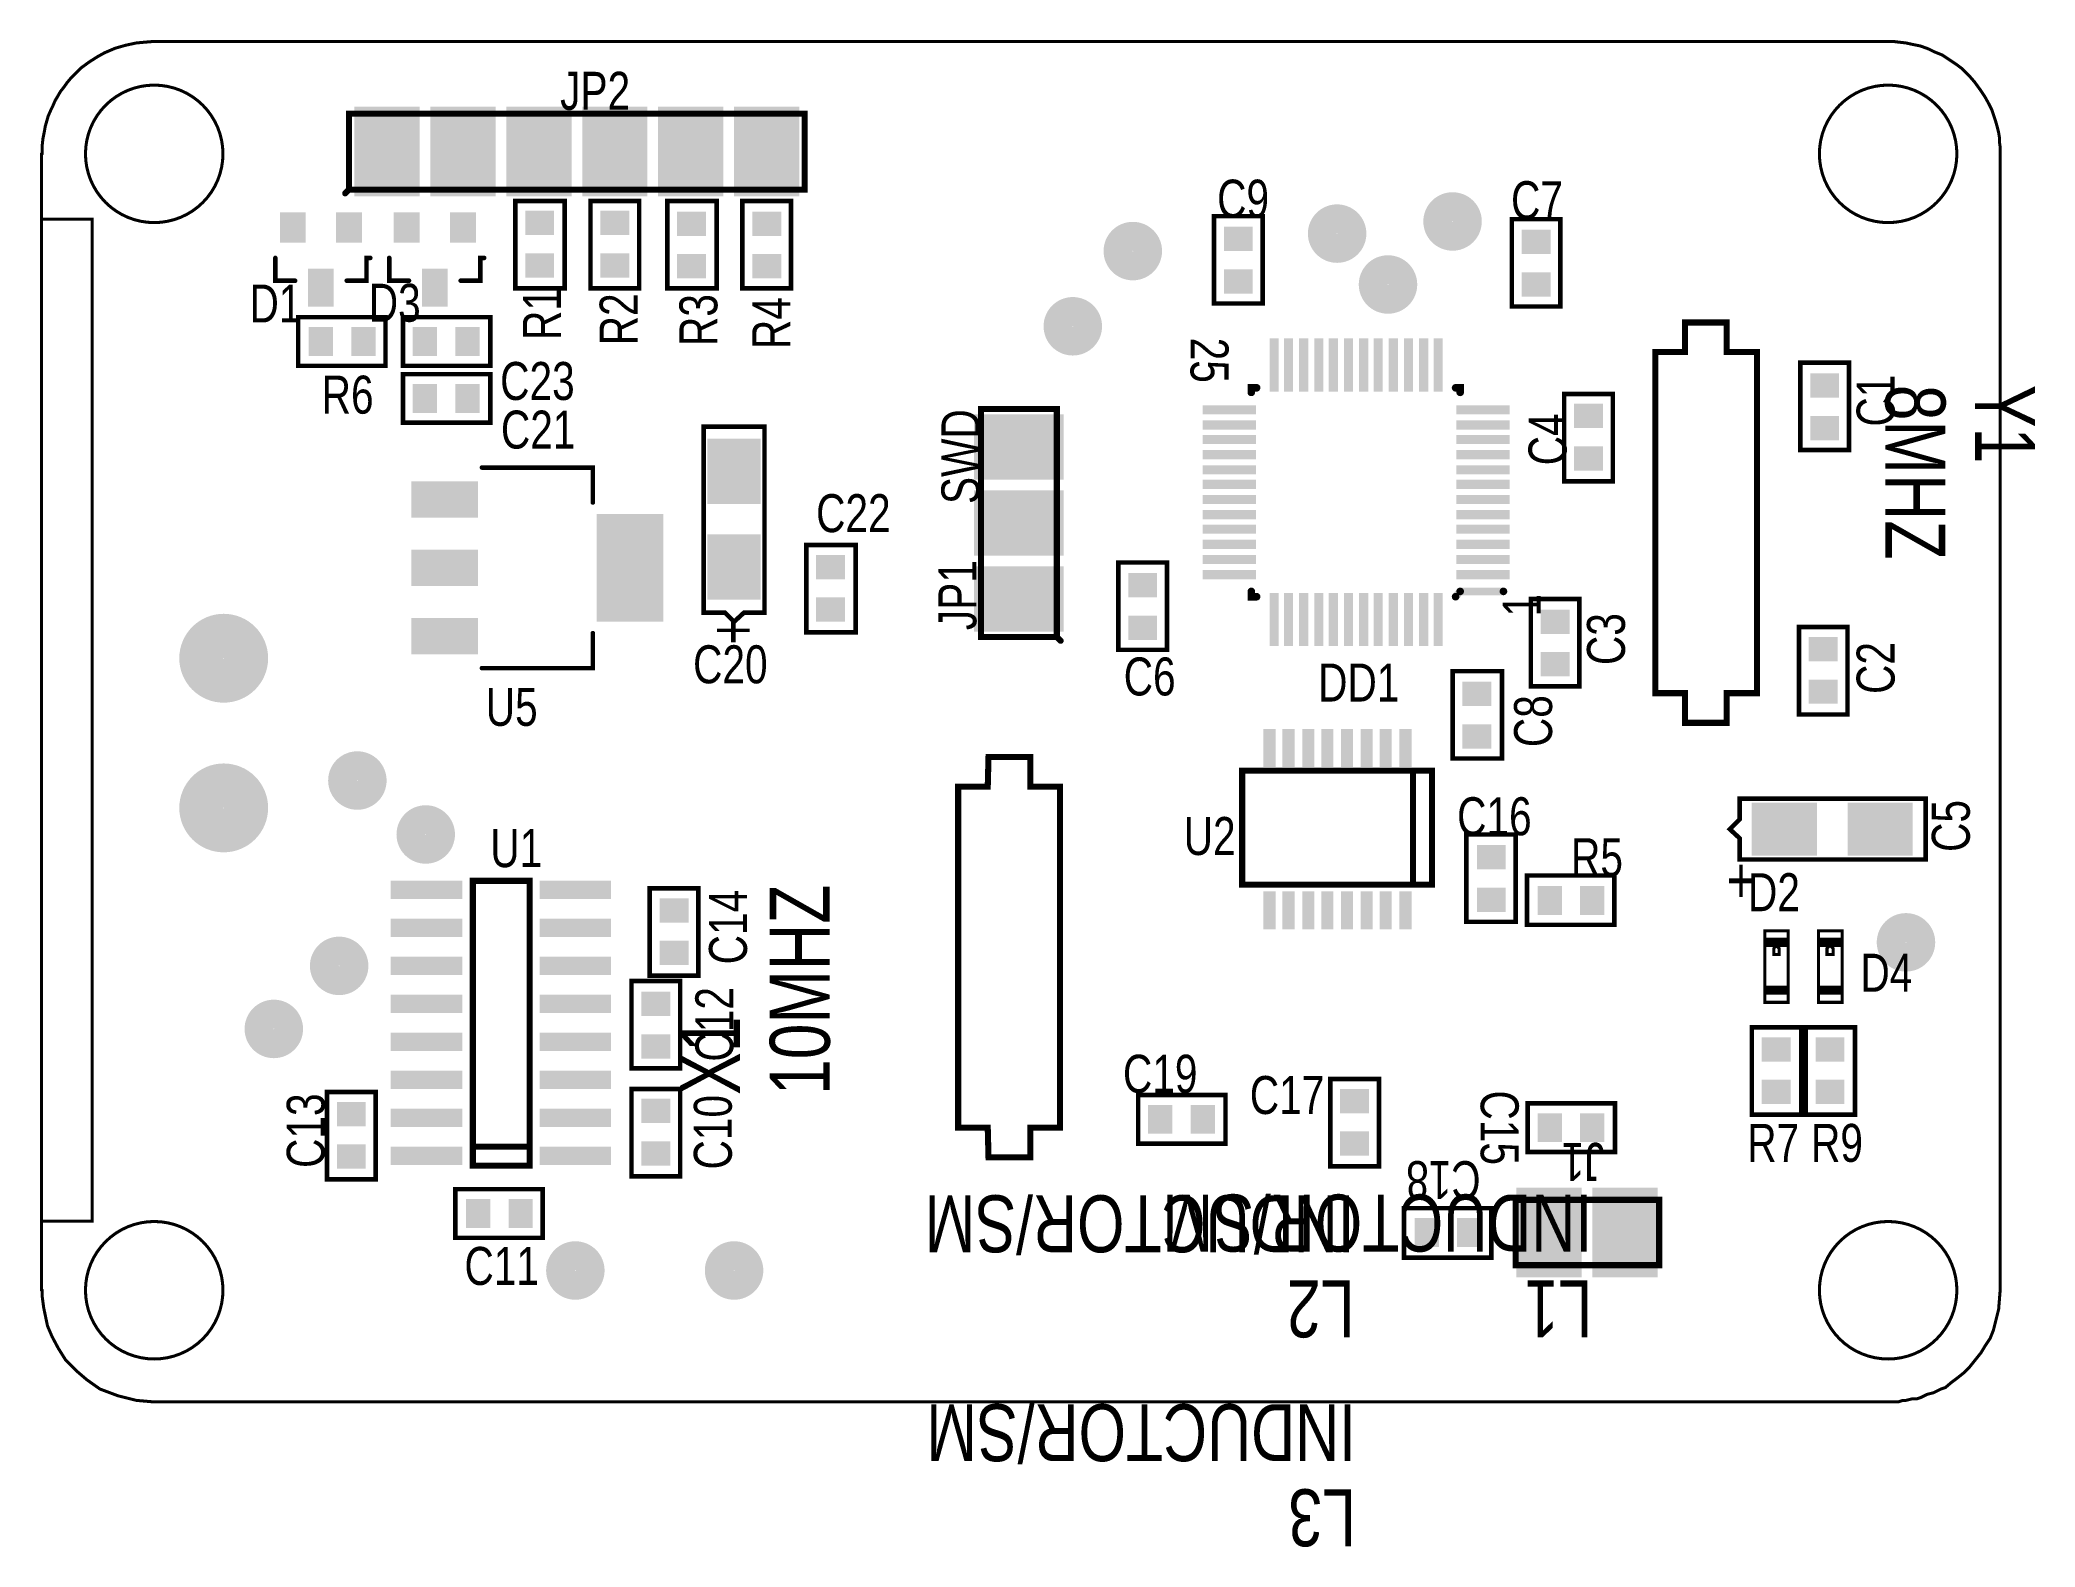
# Model space of a CAD drawing. Extents: x 0.01 to 2.63, y -0.01 to 1.98.
import ezdxf

# ---------------------------------------------------------------- set-up
doc = ezdxf.new("R2010")
doc.units = 0

msp = doc.modelspace()

# ---------------------------------------------------------------- texts
at = {"layer": 'AST', "width": 0.8}
for s, height, p in [('JP2', 0.05, (0.69, 1.887)), ('C23', 0.05, (0.611, 1.505)), ('R6', 0.05, (0.376, 1.487)), ('C21', 0.05, (0.612, 1.441)), ('+', 0.06, (2.226, 0.843)), ('C19', 0.05, (1.431, 0.593)), ('C11', 0.05, (0.564, 0.34))]:
    msp.add_text(s, height=height, dxfattribs=at).set_placement(p)
for s, height, rotation, p in [('C9', 0.05, 360, (1.555, 1.745)), ('C7', 0.05, 360, (1.942, 1.743)), ('D1', 0.05, 360, (0.281, 1.607)), ('D3', 0.05, 360, (0.438, 1.608)), ('R1', 0.05, 90, (0.691, 1.584)), ('R2', 0.05, 90, (0.792, 1.577)), ('R3', 0.05, 90, (0.897, 1.576)), ('R4', 0.05, 90, (0.993, 1.572)), ('25', 0.05, 270, (1.52, 1.587)), ('C1', 0.05, 90, (2.447, 1.47)), ('8MHZ', 0.079, 270, (2.435, 1.525)), ('Y1', 0.079, 270, (2.553, 1.525)), ('SWD', 0.05, 90, (1.242, 1.368)), ('C4', 0.05, 90, (2.015, 1.419)), ('C22', 0.05, 360, (1.027, 1.331)), ('JP1', 0.05, 90, (1.238, 1.202)), ('1', 0.05, 90, (1.981, 1.22)), ('+', 0.06, 90, (0.947, 1.183)), ('C3', 0.05, 90, (2.092, 1.156)), ('C20', 0.05, 360, (0.865, 1.132)), ('C2', 0.05, 90, (2.447, 1.118)), ('C6', 0.05, 360, (1.432, 1.116)), ('DD1', 0.05, 360, (1.688, 1.108)), ('U5', 0.05, 360, (0.592, 1.076)), ('C8', 0.05, 90, (1.996, 1.048)), ('C16', 0.05, 360, (1.871, 0.932)), ('C5', 0.05, 90, (2.546, 0.91)), ('U2', 0.05, 360, (1.511, 0.906)), ('U1', 0.05, 360, (0.598, 0.89)), ('R5', 0.05, 360, (2.021, 0.878)), ('D2', 0.05, 360, (2.254, 0.832)), ('C14', 0.05, 90, (0.936, 0.762)), ('10MHZ', 0.079, 90, (1.045, 0.59)), ('D4', 0.05, 360, (2.402, 0.726)), ('C12', 0.05, 90, (0.918, 0.634)), ('X1', 0.079, 90, (0.927, 0.59)), ('C17', 0.05, 360, (1.598, 0.565)), ('C13', 0.05, 90, (0.38, 0.494)), ('C10', 0.05, 90, (0.916, 0.492)), ('C15', 0.05, 270, (1.902, 0.596)), ('R7', 0.05, 360, (2.253, 0.502)), ('R9', 0.05, 360, (2.337, 0.502)), ('J1', 0.05, 180, (2.065, 0.527)), ('C18', 0.05, 180, (1.902, 0.503)), ('INDUCTOR/SM', 0.075, 180, (1.736, 0.458)), ('INDUCTOR/SM', 0.075, 180, (2.049, 0.459)), ('L2', 0.075, 180, (1.736, 0.346)), ('L1', 0.075, 180, (2.049, 0.346)), ('INDUCTOR/SM', 0.075, 180, (1.738, 0.183)), ('L3', 0.075, 180, (1.738, 0.071))]:
    msp.add_text(s, height=height, rotation=rotation, dxfattribs=at).set_placement(p)

# ---------------------------------------------------------------- linework, layer by layer
at = {"layer": 'AST', "const_width": 0.004}
for points in [[(0.008, 1.829), (0.008, 1.84), (0.009, 1.849), (0.011, 1.859), (0.012, 1.865), (0.014, 1.872), (0.016, 1.879), (0.02, 1.888), (0.022, 1.892), (0.025, 1.899), (0.028, 1.904), (0.032, 1.911), (0.036, 1.916), (0.041, 1.923), (0.046, 1.929), (0.052, 1.935), (0.059, 1.942), (0.07, 1.95), (0.081, 1.957), (0.09, 1.962), (0.104, 1.968), (0.118, 1.972), (0.132, 1.975), (0.143, 1.976), (0.155, 1.977, -2.178846)], [(2.586, 1.829), (2.586, 1.838), (2.585, 1.845), (2.585, 1.851), (2.584, 1.857), (2.582, 1.865), (2.58, 1.872), (2.575, 1.887), (2.571, 1.895), (2.566, 1.904), (2.56, 1.913), (2.552, 1.924), (2.545, 1.932), (2.536, 1.941), (2.528, 1.947), (2.519, 1.953), (2.51, 1.959), (2.5, 1.963), (2.492, 1.967), (2.481, 1.971), (2.471, 1.973), (2.462, 1.975), (2.453, 1.976), (2.445, 1.977), (2.439, 1.977, -2.183391)], [(0.246, 1.829, 1), (0.065, 1.829)], [(2.529, 1.829, 1), (2.348, 1.829)], [(0.065, 1.829, 1), (0.246, 1.829)], [(2.348, 1.829, 1), (2.529, 1.829)], [(0.246, 0.333, 1), (0.065, 0.333)], [(2.529, 0.333, 1), (2.348, 0.333)], [(0.065, 0.333, 1), (0.246, 0.333)], [(2.348, 0.333, 1), (2.529, 0.333)]]:
    msp.add_lwpolyline(points, format="xyb", dxfattribs=at)
at = {"layer": 'AST'}
for points, const_width in [([(0.117, 1.972, 1), (0.119, 1.972, 1)], 0.002), ([(0.131, 1.975, 1), (0.133, 1.975, 1)], 0.002), ([(0.142, 1.976, 1), (0.144, 1.976, 1)], 0.002), ([(0.154, 1.977, 1), (0.156, 1.977, 1)], 0.002), ([(0.154, 1.977, 1), (0.156, 1.977, 1)], 0.002), ([(2.438, 1.977, 1), (2.44, 1.977, 1)], 0.002), ([(2.438, 1.977, 1), (2.44, 1.977, 1)], 0.002), ([(2.444, 1.977, 1), (2.446, 1.977, 1)], 0.002), ([(2.452, 1.976, 1), (2.454, 1.976, 1)], 0.002), ([(2.461, 1.975, 1), (2.463, 1.975, 1)], 0.002), ([(2.47, 1.973, 1), (2.472, 1.973, 1)], 0.002), ([(2.48, 1.971, 1), (2.482, 1.971, 1)], 0.002), ([(0.058, 1.942, 1), (0.06, 1.942, 1)], 0.002), ([(0.069, 1.95, 1), (0.071, 1.95, 1)], 0.002), ([(0.08, 1.957, 1), (0.082, 1.957, 1)], 0.002), ([(0.089, 1.962, 1), (0.091, 1.962, 1)], 0.002), ([(0.103, 1.968, 1), (0.105, 1.968, 1)], 0.002), ([(2.491, 1.967, 1), (2.493, 1.967, 1)], 0.002), ([(2.499, 1.963, 1), (2.501, 1.963, 1)], 0.002), ([(2.509, 1.959, 1), (2.511, 1.959, 1)], 0.002), ([(2.518, 1.953, 1), (2.52, 1.953, 1)], 0.002), ([(2.527, 1.947, 1), (2.529, 1.947, 1)], 0.002), ([(0.035, 1.916, 1), (0.037, 1.916, 1)], 0.002), ([(0.04, 1.923, 1), (0.042, 1.923, 1)], 0.002), ([(0.045, 1.929, 1), (0.047, 1.929, 1)], 0.002), ([(0.051, 1.935, 1), (0.053, 1.935, 1)], 0.002), ([(2.535, 1.941, 1), (2.537, 1.941, 1)], 0.002), ([(2.544, 1.932, 1), (2.546, 1.932, 1)], 0.002), ([(2.551, 1.924, 1), (2.553, 1.924, 1)], 0.002), ([(0.021, 1.892, 1), (0.023, 1.892, 1)], 0.002), ([(0.024, 1.899, 1), (0.026, 1.899, 1)], 0.002), ([(0.027, 1.904, 1), (0.029, 1.904, 1)], 0.002), ([(0.031, 1.911, 1), (0.033, 1.911, 1)], 0.002), ([(2.559, 1.913, 1), (2.561, 1.913, 1)], 0.002), ([(2.565, 1.904, 1), (2.567, 1.904, 1)], 0.002), ([(2.57, 1.895, 1), (2.572, 1.895, 1)], 0.002), ([(0.011, 1.865, 1), (0.013, 1.865, 1)], 0.002), ([(0.013, 1.872, 1), (0.015, 1.872, 1)], 0.002), ([(0.015, 1.879, 1), (0.017, 1.879, 1)], 0.002), ([(0.019, 1.888, 1), (0.021, 1.888, 1)], 0.002), ([(0.41, 1.882, 1), (0.414, 1.882, 1)], 0.004), ([(1.01, 1.882, 1), (1.014, 1.882, 1)], 0.004), ([(2.574, 1.887, 1), (2.576, 1.887, 1)], 0.002), ([(2.579, 1.872, 1), (2.581, 1.872, 1)], 0.002), ([(2.581, 1.865, 1), (2.583, 1.865, 1)], 0.002), ([(0.007, 1.84, 1), (0.009, 1.84, 1)], 0.002), ([(0.008, 1.849, 1), (0.01, 1.849, 1)], 0.002), ([(0.01, 1.859, 1), (0.012, 1.859, 1)], 0.002), ([(2.583, 1.857, 1), (2.585, 1.857, 1)], 0.002), ([(2.584, 1.851, 1), (2.586, 1.851, 1)], 0.002), ([(2.584, 1.845, 1), (2.586, 1.845, 1)], 0.002), ([(2.585, 1.838, 1), (2.587, 1.838, 1)], 0.002), ([(0.006, 1.829, 1), (0.008, 1.829, 1)], 0.002), ([(0.007, 1.829, 1), (0.009, 1.829, 1)], 0.002), ([(0.064, 1.829, 1), (0.066, 1.829, 1)], 0.002), ([(0.064, 1.829, 1), (0.066, 1.829, 1)], 0.002), ([(0.245, 1.829, 1), (0.247, 1.829, 1)], 0.002), ([(0.245, 1.829, 1), (0.247, 1.829, 1)], 0.002), ([(2.347, 1.829, 1), (2.349, 1.829, 1)], 0.002), ([(2.347, 1.829, 1), (2.349, 1.829, 1)], 0.002), ([(2.528, 1.829, 1), (2.53, 1.829, 1)], 0.002), ([(2.528, 1.829, 1), (2.53, 1.829, 1)], 0.002), ([(2.585, 1.83, 1), (2.587, 1.83, 1)], 0.002), ([(2.585, 1.829, 1), (2.587, 1.829, 1)], 0.002), ([(0.405, 1.777, 1), (0.409, 1.777, 1)], 0.004), ([(0.41, 1.782, 1), (0.414, 1.782, 1)], 0.004), ([(0.41, 1.782, 1), (0.414, 1.782, 1)], 0.004), ([(0.6295, 1.767, 1), (0.6325, 1.767, 1)], 0.003), ([(0.6945, 1.767, 1), (0.6975, 1.767, 1)], 0.003), ([(0.7285, 1.767, 1), (0.7315, 1.767, 1)], 0.003), ([(0.7925, 1.767, 1), (0.7955, 1.767, 1)], 0.003), ([(0.8295, 1.767, 1), (0.8325, 1.767, 1)], 0.003), ([(0.8945, 1.767, 1), (0.8975, 1.767, 1)], 0.003), ([(0.9285, 1.767, 1), (0.9315, 1.767, 1)], 0.003), ([(0.9925, 1.767, 1), (0.9955, 1.767, 1)], 0.003), ([(1.01, 1.782, 1), (1.014, 1.782, 1)], 0.004), ([(1.694, 1.724, 1), (1.732, 1.724, 1)], 0.039), ([(1.846, 1.74, 1), (1.884, 1.74, 1)], 0.039), ([(0.007, 1.743, 1), (0.009, 1.743, 1)], 0.002), ([(0.073, 1.743, 1), (0.075, 1.743, 1)], 0.002), ([(1.425, 1.701, 1), (1.463, 1.701, 1)], 0.039), ([(1.5495, 1.747, 1), (1.5525, 1.747, 1)], 0.003), ([(1.5495, 1.747, 1), (1.5525, 1.747, 1)], 0.003), ([(1.6135, 1.747, 1), (1.6165, 1.747, 1)], 0.003), ([(1.9415, 1.743, 1), (1.9445, 1.743, 1)], 0.003), ([(1.9415, 1.743, 1), (1.9445, 1.743, 1)], 0.003), ([(2.0055, 1.743, 1), (2.0085, 1.743, 1)], 0.003), ([(0.3135, 1.692, 1), (0.3165, 1.692, 1)], 0.003), ([(0.4335, 1.692, 1), (0.4365, 1.692, 1)], 0.003), ([(0.4385, 1.692, 1), (0.4415, 1.692, 1)], 0.003), ([(0.4635, 1.692, 1), (0.4665, 1.692, 1)], 0.003), ([(0.5835, 1.692, 1), (0.5865, 1.692, 1)], 0.003), ([(0.5885, 1.692, 1), (0.5915, 1.692, 1)], 0.003), ([(1.761, 1.657, 1), (1.799, 1.657, 1)], 0.039), ([(0.3135, 1.662, 1), (0.3165, 1.662, 1)], 0.003), ([(0.3395, 1.662, 1), (0.3425, 1.662, 1)], 0.003), ([(0.4075, 1.662, 1), (0.4105, 1.662, 1)], 0.003), ([(0.4335, 1.662, 1), (0.4365, 1.662, 1)], 0.003), ([(0.4635, 1.662, 1), (0.4665, 1.662, 1)], 0.003), ([(0.4895, 1.662, 1), (0.4925, 1.662, 1)], 0.003), ([(0.5575, 1.662, 1), (0.5605, 1.662, 1)], 0.003), ([(0.5835, 1.662, 1), (0.5865, 1.662, 1)], 0.003), ([(0.6295, 1.652, 1), (0.6325, 1.652, 1)], 0.003), ([(0.6945, 1.652, 1), (0.6975, 1.652, 1)], 0.003), ([(0.6945, 1.652, 1), (0.6975, 1.652, 1)], 0.003), ([(0.7285, 1.652, 1), (0.7315, 1.652, 1)], 0.003), ([(0.7925, 1.652, 1), (0.7955, 1.652, 1)], 0.003), ([(0.7925, 1.652, 1), (0.7955, 1.652, 1)], 0.003), ([(0.8295, 1.652, 1), (0.8325, 1.652, 1)], 0.003), ([(0.8945, 1.652, 1), (0.8975, 1.652, 1)], 0.003), ([(0.8945, 1.652, 1), (0.8975, 1.652, 1)], 0.003), ([(0.9285, 1.652, 1), (0.9315, 1.652, 1)], 0.003), ([(0.9925, 1.652, 1), (0.9955, 1.652, 1)], 0.003), ([(0.9925, 1.652, 1), (0.9955, 1.652, 1)], 0.003), ([(1.346, 1.602, 1), (1.384, 1.602, 1)], 0.039), ([(1.5495, 1.632, 1), (1.5525, 1.632, 1)], 0.003), ([(1.6135, 1.632, 1), (1.6165, 1.632, 1)], 0.003), ([(1.9415, 1.628, 1), (1.9445, 1.628, 1)], 0.003), ([(2.0055, 1.628, 1), (2.0085, 1.628, 1)], 0.003), ([(0.3435, 1.614, 1), (0.3465, 1.614, 1)], 0.003), ([(0.4585, 1.614, 1), (0.4615, 1.614, 1)], 0.003), ([(0.4815, 1.614, 1), (0.4845, 1.614, 1)], 0.003), ([(0.5965, 1.614, 1), (0.5995, 1.614, 1)], 0.003), ([(2.169, 1.607, 1), (2.173, 1.607, 1)], 0.004), ([(2.169, 1.599, 1), (2.173, 1.599, 1)], 0.004), ([(2.224, 1.607, 1), (2.228, 1.607, 1)], 0.004), ([(2.169, 1.584, 1), (2.173, 1.584, 1)], 0.004), ([(0.3435, 1.55, 1), (0.3465, 1.55, 1)], 0.003), ([(0.3435, 1.55, 1), (0.3465, 1.55, 1)], 0.003), ([(0.4585, 1.55, 1), (0.4615, 1.55, 1)], 0.003), ([(0.4815, 1.55, 1), (0.4845, 1.55, 1)], 0.003), ([(0.4815, 1.55, 1), (0.4845, 1.55, 1)], 0.003), ([(0.5965, 1.55, 1), (0.5995, 1.55, 1)], 0.003), ([(2.13, 1.568, 1), (2.134, 1.568, 1)], 0.004), ([(2.169, 1.568, 1), (2.173, 1.568, 1)], 0.004), ([(2.224, 1.568, 1), (2.228, 1.568, 1)], 0.004), ([(2.264, 1.568, 1), (2.268, 1.568, 1)], 0.004), ([(2.264, 1.568, 1), (2.268, 1.568, 1)], 0.004), ([(2.3215, 1.554, 1), (2.3245, 1.554, 1)], 0.003), ([(2.3215, 1.554, 1), (2.3245, 1.554, 1)], 0.003), ([(2.3855, 1.554, 1), (2.3885, 1.554, 1)], 0.003), ([(0.4815, 1.539, 1), (0.4845, 1.539, 1)], 0.003), ([(0.5965, 1.539, 1), (0.5995, 1.539, 1)], 0.003), ([(1.5975, 1.521, 1), (1.6025, 1.521, 1)], 0.005), ([(1.6045, 1.521, 1), (1.6095, 1.521, 1)], 0.005), ([(1.8665, 1.521, 1), (1.8715, 1.521, 1)], 0.005), ([(1.8725, 1.521, 1), (1.8775, 1.521, 1)], 0.005), ([(1.5975, 1.515, 1), (1.6025, 1.515, 1)], 0.005), ([(1.8725, 1.515, 1), (1.8775, 1.515, 1)], 0.005), ([(2.0105, 1.513, 1), (2.0135, 1.513, 1)], 0.003), ([(2.0105, 1.513, 1), (2.0135, 1.513, 1)], 0.003), ([(2.0745, 1.513, 1), (2.0775, 1.513, 1)], 0.003), ([(0.4815, 1.475, 1), (0.4845, 1.475, 1)], 0.003), ([(0.4815, 1.475, 1), (0.4845, 1.475, 1)], 0.003), ([(0.5965, 1.475, 1), (0.5995, 1.475, 1)], 0.003), ([(0.8775, 1.47, 1), (0.8805, 1.47, 1)], 0.003), ([(0.9575, 1.47, 1), (0.9605, 1.47, 1)], 0.003), ([(1.242, 1.493, 1), (1.246, 1.493, 1)], 0.004), ([(1.342, 1.493, 1), (1.346, 1.493, 1)], 0.004), ([(0.5855, 1.416, 1), (0.5885, 1.416, 1)], 0.003), ([(0.7315, 1.416, 1), (0.7345, 1.416, 1)], 0.003), ([(2.3215, 1.439, 1), (2.3245, 1.439, 1)], 0.003), ([(2.3855, 1.439, 1), (2.3885, 1.439, 1)], 0.003), ([(2.0105, 1.398, 1), (2.0135, 1.398, 1)], 0.003), ([(2.0745, 1.398, 1), (2.0775, 1.398, 1)], 0.003), ([(0.7315, 1.37, 1), (0.7345, 1.37, 1)], 0.003), ([(1.0125, 1.314, 1), (1.0155, 1.314, 1)], 0.003), ([(1.0775, 1.314, 1), (1.0805, 1.314, 1)], 0.003), ([(1.4235, 1.291, 1), (1.4265, 1.291, 1)], 0.003), ([(1.4235, 1.291, 1), (1.4265, 1.291, 1)], 0.003), ([(1.4875, 1.291, 1), (1.4905, 1.291, 1)], 0.003), ([(1.5975, 1.253, 1), (1.6025, 1.253, 1)], 0.005), ([(1.5975, 1.246, 1), (1.6025, 1.246, 1)], 0.005), ([(1.6045, 1.246, 1), (1.6095, 1.246, 1)], 0.005), ([(1.8665, 1.246, 1), (1.8715, 1.246, 1)], 0.005), ([(1.8725, 1.253, 1), (1.8775, 1.253, 1)], 0.005), ([(1.9295, 1.253, 1), (1.9345, 1.253, 1)], 0.005), ([(1.9665, 1.243, 1), (1.9695, 1.243, 1)], 0.003), ([(2.0305, 1.243, 1), (2.0335, 1.243, 1)], 0.003), ([(0.218, 1.165, 1), (0.276, 1.165, 1)], 0.059), ([(0.8775, 1.225, 1), (0.8805, 1.225, 1)], 0.003), ([(0.9055, 1.225, 1), (0.9085, 1.225, 1)], 0.003), ([(0.9175, 1.213, 1), (0.9205, 1.213, 1)], 0.003), ([(0.9305, 1.225, 1), (0.9335, 1.225, 1)], 0.003), ([(0.9305, 1.225, 1), (0.9335, 1.225, 1)], 0.003), ([(0.9575, 1.225, 1), (0.9605, 1.225, 1)], 0.003), ([(2.3195, 1.206, 1), (2.3225, 1.206, 1)], 0.003), ([(2.3835, 1.206, 1), (2.3865, 1.206, 1)], 0.003), ([(0.7315, 1.198, 1), (0.7345, 1.198, 1)], 0.003), ([(1.0125, 1.199, 1), (1.0155, 1.199, 1)], 0.003), ([(1.0775, 1.199, 1), (1.0805, 1.199, 1)], 0.003), ([(1.0775, 1.199, 1), (1.0805, 1.199, 1)], 0.003), ([(1.242, 1.193, 1), (1.246, 1.193, 1)], 0.004), ([(1.342, 1.193, 1), (1.346, 1.193, 1)], 0.004), ([(1.342, 1.193, 1), (1.346, 1.193, 1)], 0.004), ([(1.347, 1.188, 1), (1.351, 1.188, 1)], 0.004), ([(1.4235, 1.176, 1), (1.4265, 1.176, 1)], 0.003), ([(1.4875, 1.176, 1), (1.4905, 1.176, 1)], 0.003), ([(0.5855, 1.152, 1), (0.5885, 1.152, 1)], 0.003), ([(0.7315, 1.152, 1), (0.7345, 1.152, 1)], 0.003), ([(1.8635, 1.148, 1), (1.8665, 1.148, 1)], 0.003), ([(1.9285, 1.148, 1), (1.9315, 1.148, 1)], 0.003), ([(1.9665, 1.128, 1), (1.9695, 1.128, 1)], 0.003), ([(2.0305, 1.128, 1), (2.0335, 1.128, 1)], 0.003), ([(2.0305, 1.128, 1), (2.0335, 1.128, 1)], 0.003), ([(2.13, 1.119, 1), (2.134, 1.119, 1)], 0.004), ([(2.169, 1.119, 1), (2.173, 1.119, 1)], 0.004), ([(2.224, 1.119, 1), (2.228, 1.119, 1)], 0.004), ([(2.264, 1.119, 1), (2.268, 1.119, 1)], 0.004), ([(2.169, 1.08, 1), (2.173, 1.08, 1)], 0.004), ([(2.224, 1.08, 1), (2.228, 1.08, 1)], 0.004), ([(2.3195, 1.091, 1), (2.3225, 1.091, 1)], 0.003), ([(2.3835, 1.091, 1), (2.3865, 1.091, 1)], 0.003), ([(2.3835, 1.091, 1), (2.3865, 1.091, 1)], 0.003), ([(0.218, 0.968, 1), (0.276, 0.968, 1)], 0.059), ([(0.404, 1.004, 1), (0.442, 1.004, 1)], 0.039), ([(1.252, 1.035, 1), (1.256, 1.035, 1)], 0.004), ([(1.307, 1.035, 1), (1.311, 1.035, 1)], 0.004), ([(1.8635, 1.033, 1), (1.8665, 1.033, 1)], 0.003), ([(1.9285, 1.033, 1), (1.9315, 1.033, 1)], 0.003), ([(1.9285, 1.033, 1), (1.9315, 1.033, 1)], 0.003), ([(1.212, 0.996, 1), (1.216, 0.996, 1)], 0.004), ([(1.251, 0.996, 1), (1.255, 0.996, 1)], 0.004), ([(1.307, 0.996, 1), (1.311, 0.996, 1)], 0.004), ([(1.346, 0.996, 1), (1.35, 0.996, 1)], 0.004), ([(1.586, 1.017, 1), (1.59, 1.017, 1)], 0.004), ([(1.586, 1.017, 1), (1.59, 1.017, 1)], 0.004), ([(1.811, 1.017, 1), (1.815, 1.017, 1)], 0.004), ([(1.836, 1.017, 1), (1.84, 1.017, 1)], 0.004), ([(2.2415, 0.98, 1), (2.2445, 0.98, 1)], 0.003), ([(2.4865, 0.98, 1), (2.4895, 0.98, 1)], 0.003), ([(0.494, 0.933, 1), (0.532, 0.933, 1)], 0.039), ([(2.2415, 0.953, 1), (2.2445, 0.953, 1)], 0.003), ([(1.8815, 0.933, 1), (1.8845, 0.933, 1)], 0.003), ([(1.8815, 0.933, 1), (1.8845, 0.933, 1)], 0.003), ([(1.9465, 0.933, 1), (1.9495, 0.933, 1)], 0.003), ([(2.2285, 0.94, 1), (2.2315, 0.94, 1)], 0.003), ([(2.2415, 0.928, 1), (2.2445, 0.928, 1)], 0.003), ([(2.2415, 0.928, 1), (2.2445, 0.928, 1)], 0.003), ([(2.2415, 0.9, 1), (2.2445, 0.9, 1)], 0.003), ([(2.4865, 0.9, 1), (2.4895, 0.9, 1)], 0.003), ([(0.573, 0.872, 1), (0.577, 0.872, 1)], 0.004), ([(0.648, 0.872, 1), (0.652, 0.872, 1)], 0.004), ([(1.586, 0.867, 1), (1.59, 0.867, 1)], 0.004), ([(1.586, 0.867, 1), (1.59, 0.867, 1)], 0.004), ([(1.811, 0.867, 1), (1.815, 0.867, 1)], 0.004), ([(1.836, 0.867, 1), (1.84, 0.867, 1)], 0.004), ([(1.9615, 0.879, 1), (1.9645, 0.879, 1)], 0.003), ([(2.0765, 0.879, 1), (2.0795, 0.879, 1)], 0.003), ([(2.0765, 0.879, 1), (2.0795, 0.879, 1)], 0.003), ([(0.8065, 0.862, 1), (0.8095, 0.862, 1)], 0.003), ([(0.8065, 0.862, 1), (0.8095, 0.862, 1)], 0.003), ([(0.8705, 0.862, 1), (0.8735, 0.862, 1)], 0.003), ([(1.8815, 0.818, 1), (1.8845, 0.818, 1)], 0.003), ([(1.9465, 0.818, 1), (1.9495, 0.818, 1)], 0.003), ([(1.9615, 0.814, 1), (1.9645, 0.814, 1)], 0.003), ([(2.0765, 0.814, 1), (2.0795, 0.814, 1)], 0.003), ([(2.443, 0.791, 1), (2.481, 0.791, 1)], 0.039), ([(0.38, 0.76, 1), (0.418, 0.76, 1)], 0.039), ([(2.275, 0.806, 1), (2.277, 0.806, 1)], 0.002), ([(2.29, 0.787, 1), (2.292, 0.787, 1)], 0.002), ([(2.306, 0.806, 1), (2.308, 0.806, 1)], 0.002), ([(2.306, 0.798, 1), (2.308, 0.798, 1)], 0.002), ([(2.306, 0.798, 1), (2.308, 0.798, 1)], 0.002), ([(2.346, 0.806, 1), (2.348, 0.806, 1)], 0.002), ([(2.361, 0.787, 1), (2.363, 0.787, 1)], 0.002), ([(2.377, 0.806, 1), (2.379, 0.806, 1)], 0.002), ([(2.377, 0.798, 1), (2.379, 0.798, 1)], 0.002), ([(2.377, 0.798, 1), (2.379, 0.798, 1)], 0.002), ([(2.287, 0.783, 1), (2.289, 0.783, 1)], 0.002), ([(2.287, 0.775, 1), (2.289, 0.775, 1)], 0.002), ([(2.294, 0.783, 1), (2.296, 0.783, 1)], 0.002), ([(2.294, 0.783, 1), (2.296, 0.783, 1)], 0.002), ([(2.294, 0.775, 1), (2.296, 0.775, 1)], 0.002), ([(2.357, 0.783, 1), (2.359, 0.783, 1)], 0.002), ([(2.357, 0.775, 1), (2.359, 0.775, 1)], 0.002), ([(2.365, 0.783, 1), (2.367, 0.783, 1)], 0.002), ([(2.365, 0.783, 1), (2.367, 0.783, 1)], 0.002), ([(2.365, 0.775, 1), (2.367, 0.775, 1)], 0.002), ([(0.7825, 0.74, 1), (0.7855, 0.74, 1)], 0.003), ([(0.7825, 0.74, 1), (0.7855, 0.74, 1)], 0.003), ([(0.8065, 0.747, 1), (0.8095, 0.747, 1)], 0.003), ([(0.8465, 0.74, 1), (0.8495, 0.74, 1)], 0.003), ([(0.8705, 0.747, 1), (0.8735, 0.747, 1)], 0.003), ([(0.294, 0.677, 1), (0.332, 0.677, 1)], 0.039), ([(2.275, 0.712, 1), (2.277, 0.712, 1)], 0.002), ([(2.306, 0.712, 1), (2.308, 0.712, 1)], 0.002), ([(2.346, 0.712, 1), (2.348, 0.712, 1)], 0.002), ([(2.377, 0.712, 1), (2.379, 0.712, 1)], 0.002), ([(2.2575, 0.679, 1), (2.2605, 0.679, 1)], 0.003), ([(2.3225, 0.679, 1), (2.3255, 0.679, 1)], 0.003), ([(2.3285, 0.679, 1), (2.3315, 0.679, 1)], 0.003), ([(2.3935, 0.679, 1), (2.3965, 0.679, 1)], 0.003), ([(0.7825, 0.625, 1), (0.7855, 0.625, 1)], 0.003), ([(0.8465, 0.625, 1), (0.8495, 0.625, 1)], 0.003), ([(1.7025, 0.611, 1), (1.7055, 0.611, 1)], 0.003), ([(1.7025, 0.611, 1), (1.7055, 0.611, 1)], 0.003), ([(1.7665, 0.611, 1), (1.7695, 0.611, 1)], 0.003), ([(0.3815, 0.594, 1), (0.3845, 0.594, 1)], 0.003), ([(0.3815, 0.594, 1), (0.3845, 0.594, 1)], 0.003), ([(0.4455, 0.594, 1), (0.4485, 0.594, 1)], 0.003), ([(0.7825, 0.598, 1), (0.7855, 0.598, 1)], 0.003), ([(0.7825, 0.598, 1), (0.7855, 0.598, 1)], 0.003), ([(0.8465, 0.598, 1), (0.8495, 0.598, 1)], 0.003), ([(1.4495, 0.59, 1), (1.4525, 0.59, 1)], 0.003), ([(1.5645, 0.59, 1), (1.5675, 0.59, 1)], 0.003), ([(1.9625, 0.579, 1), (1.9655, 0.579, 1)], 0.003), ([(2.0775, 0.579, 1), (2.0805, 0.579, 1)], 0.003), ([(2.2575, 0.564, 1), (2.2605, 0.564, 1)], 0.003), ([(2.3225, 0.564, 1), (2.3255, 0.564, 1)], 0.003), ([(2.3225, 0.564, 1), (2.3255, 0.564, 1)], 0.003), ([(2.3285, 0.564, 1), (2.3315, 0.564, 1)], 0.003), ([(2.3935, 0.564, 1), (2.3965, 0.564, 1)], 0.003), ([(2.3935, 0.564, 1), (2.3965, 0.564, 1)], 0.003), ([(0.573, 0.522, 1), (0.577, 0.522, 1)], 0.004), ([(0.648, 0.522, 1), (0.652, 0.522, 1)], 0.004), ([(1.212, 0.547, 1), (1.216, 0.547, 1)], 0.004), ([(1.212, 0.547, 1), (1.216, 0.547, 1)], 0.004), ([(1.251, 0.547, 1), (1.255, 0.547, 1)], 0.004), ([(1.307, 0.547, 1), (1.311, 0.547, 1)], 0.004), ([(1.307, 0.531, 1), (1.311, 0.531, 1)], 0.004), ([(1.346, 0.547, 1), (1.35, 0.547, 1)], 0.004), ([(1.4495, 0.526, 1), (1.4525, 0.526, 1)], 0.003), ([(1.4495, 0.526, 1), (1.4525, 0.526, 1)], 0.003), ([(1.5645, 0.526, 1), (1.5675, 0.526, 1)], 0.003), ([(0.573, 0.497, 1), (0.577, 0.497, 1)], 0.004), ([(0.573, 0.497, 1), (0.577, 0.497, 1)], 0.004), ([(0.648, 0.497, 1), (0.652, 0.497, 1)], 0.004), ([(0.648, 0.497, 1), (0.652, 0.497, 1)], 0.004), ([(1.252, 0.508, 1), (1.256, 0.508, 1)], 0.004), ([(1.307, 0.516, 1), (1.311, 0.516, 1)], 0.004), ([(1.307, 0.508, 1), (1.311, 0.508, 1)], 0.004), ([(1.9625, 0.515, 1), (1.9655, 0.515, 1)], 0.003), ([(1.9625, 0.515, 1), (1.9655, 0.515, 1)], 0.003), ([(2.0775, 0.515, 1), (2.0805, 0.515, 1)], 0.003), ([(0.3815, 0.479, 1), (0.3845, 0.479, 1)], 0.003), ([(0.4455, 0.479, 1), (0.4485, 0.479, 1)], 0.003), ([(0.7825, 0.483, 1), (0.7855, 0.483, 1)], 0.003), ([(0.8465, 0.483, 1), (0.8495, 0.483, 1)], 0.003), ([(1.7025, 0.496, 1), (1.7055, 0.496, 1)], 0.003), ([(1.7665, 0.496, 1), (1.7695, 0.496, 1)], 0.003), ([(0.5505, 0.466, 1), (0.5535, 0.466, 1)], 0.003), ([(0.6655, 0.466, 1), (0.6685, 0.466, 1)], 0.003), ([(1.946, 0.452, 1), (1.95, 0.452, 1)], 0.004), ([(1.946, 0.452, 1), (1.95, 0.452, 1)], 0.004), ([(2.135, 0.452, 1), (2.139, 0.452, 1)], 0.004), ([(0.007, 0.424, 1), (0.009, 0.424, 1)], 0.002), ([(0.073, 0.424, 1), (0.075, 0.424, 1)], 0.002), ([(1.7995, 0.441, 1), (1.8025, 0.441, 1)], 0.003), ([(1.9145, 0.441, 1), (1.9175, 0.441, 1)], 0.003), ([(0.5505, 0.402, 1), (0.5535, 0.402, 1)], 0.003), ([(0.5505, 0.402, 1), (0.5535, 0.402, 1)], 0.003), ([(0.6655, 0.402, 1), (0.6685, 0.402, 1)], 0.003), ([(0.691, 0.359, 1), (0.729, 0.359, 1)], 0.039), ([(0.9, 0.359, 1), (0.938, 0.359, 1)], 0.039), ([(1.7995, 0.376, 1), (1.8025, 0.376, 1)], 0.003), ([(1.7995, 0.376, 1), (1.8025, 0.376, 1)], 0.003), ([(1.9145, 0.376, 1), (1.9175, 0.376, 1)], 0.003), ([(1.946, 0.366, 1), (1.95, 0.366, 1)], 0.004), ([(2.135, 0.366, 1), (2.139, 0.366, 1)], 0.004), ([(0.006, 0.333, 1), (0.008, 0.333, 1)], 0.002), ([(0.007, 0.333, 1), (0.009, 0.333, 1)], 0.002), ([(0.007, 0.325, 1), (0.009, 0.325, 1)], 0.002), ([(0.064, 0.333, 1), (0.066, 0.333, 1)], 0.002), ([(0.064, 0.333, 1), (0.066, 0.333, 1)], 0.002), ([(0.245, 0.333, 1), (0.247, 0.333, 1)], 0.002), ([(0.245, 0.333, 1), (0.247, 0.333, 1)], 0.002), ([(2.347, 0.333, 1), (2.349, 0.333, 1)], 0.002), ([(2.347, 0.333, 1), (2.349, 0.333, 1)], 0.002), ([(2.528, 0.333, 1), (2.53, 0.333, 1)], 0.002), ([(2.528, 0.333, 1), (2.53, 0.333, 1)], 0.002), ([(2.585, 0.333, 1), (2.587, 0.333, 1)], 0.002), ([(2.585, 0.333, 1), (2.587, 0.333, 1)], 0.002), ([(0.009, 0.31, 1), (0.011, 0.31, 1)], 0.002), ([(2.579, 0.292, 1), (2.581, 0.292, 1)], 0.002), ([(2.583, 0.308, 1), (2.585, 0.308, 1)], 0.002), ([(0.014, 0.286, 1), (0.016, 0.286, 1)], 0.002), ([(0.02, 0.272, 1), (0.022, 0.272, 1)], 0.002), ([(2.566, 0.261, 1), (2.568, 0.261, 1)], 0.002), ([(2.572, 0.27, 1), (2.574, 0.27, 1)], 0.002), ([(2.576, 0.28, 1), (2.578, 0.28, 1)], 0.002), ([(0.028, 0.257, 1), (0.03, 0.257, 1)], 0.002), ([(0.038, 0.241, 1), (0.04, 0.241, 1)], 0.002), ([(2.552, 0.241, 1), (2.554, 0.241, 1)], 0.002), ([(2.56, 0.251, 1), (2.562, 0.251, 1)], 0.002), ([(0.052, 0.227, 1), (0.054, 0.227, 1)], 0.002), ([(0.066, 0.215, 1), (0.068, 0.215, 1)], 0.002), ([(2.52, 0.211, 1), (2.522, 0.211, 1)], 0.002), ([(2.528, 0.217, 1), (2.53, 0.217, 1)], 0.002), ([(2.538, 0.225, 1), (2.54, 0.225, 1)], 0.002), ([(2.544, 0.231, 1), (2.546, 0.231, 1)], 0.002), ([(0.083, 0.203, 1), (0.085, 0.203, 1)], 0.002), ([(0.107, 0.194, 1), (0.109, 0.194, 1)], 0.002), ([(0.131, 0.188, 1), (0.133, 0.188, 1)], 0.002), ([(0.154, 0.186, 1), (0.156, 0.186, 1)], 0.002), ([(0.154, 0.186, 1), (0.156, 0.186, 1)], 0.002), ([(2.438, 0.186, 1), (2.44, 0.186, 1)], 0.002), ([(2.438, 0.186, 1), (2.44, 0.186, 1)], 0.002), ([(2.451, 0.186, 1), (2.453, 0.186, 1)], 0.002), ([(2.457, 0.188, 1), (2.459, 0.188, 1)], 0.002), ([(2.461, 0.188, 1), (2.463, 0.188, 1)], 0.002), ([(2.469, 0.19, 1), (2.471, 0.19, 1)], 0.002), ([(2.475, 0.19, 1), (2.477, 0.19, 1)], 0.002), ([(2.481, 0.192, 1), (2.483, 0.192, 1)], 0.002), ([(2.489, 0.196, 1), (2.491, 0.196, 1)], 0.002), ([(2.497, 0.198, 1), (2.499, 0.198, 1)], 0.002), ([(2.507, 0.203, 1), (2.509, 0.203, 1)], 0.002), ([(2.513, 0.205, 1), (2.515, 0.205, 1)], 0.002)]:
    msp.add_lwpolyline(points, format="xyb", close=True, dxfattribs=dict(at, const_width=const_width))
for points, const_width in [([(0.155, 1.977), (2.439, 1.977)], 0.004), ([(0.407, 1.777), (0.412, 1.782), (0.412, 1.882), (1.012, 1.882), (1.012, 1.782), (0.412, 1.782)], 0.008), ([(0.007, 0.333), (0.007, 1.829)], 0.004), ([(2.586, 0.333), (2.586, 1.83)], 0.004), ([(0.008, 0.424), (0.074, 0.424), (0.074, 1.743), (0.008, 1.743)], 0.004), ([(0.341, 1.662), (0.315, 1.662), (0.315, 1.692)], 0.006), ([(0.44, 1.692), (0.435, 1.692), (0.435, 1.662), (0.409, 1.662)], 0.006), ([(0.491, 1.662), (0.465, 1.662), (0.465, 1.692)], 0.006), ([(0.59, 1.692), (0.585, 1.692), (0.585, 1.662), (0.559, 1.662)], 0.006), ([(1.6, 1.515), (1.6, 1.521), (1.607, 1.521)], 0.01), ([(1.875, 1.515), (1.875, 1.521), (1.869, 1.521)], 0.01), ([(1.349, 1.188), (1.344, 1.193), (1.244, 1.193), (1.244, 1.493), (1.344, 1.493), (1.344, 1.193)], 0.008), ([(0.587, 1.416), (0.733, 1.416), (0.733, 1.37)], 0.006), ([(1.607, 1.246), (1.6, 1.246), (1.6, 1.253)], 0.01), ([(1.932, 1.253), (1.875, 1.253), (1.869, 1.246)], 0.01), ([(0.733, 1.198), (0.733, 1.152), (0.587, 1.152)], 0.006), ([(1.813, 1.017), (1.813, 0.867)], 0.008), ([(0.575, 0.522), (0.65, 0.522)], 0.008), ([(0.155, 0.186), (0.132, 0.188), (0.108, 0.194), (0.084, 0.203), (0.067, 0.215), (0.053, 0.227), (0.039, 0.241), (0.029, 0.257), (0.021, 0.272), (0.015, 0.286), (0.01, 0.31), (0.008, 0.325), (0.008, 0.333)], 0.004), ([(2.439, 0.186), (2.452, 0.186), (2.458, 0.188), (2.462, 0.188), (2.47, 0.19), (2.476, 0.19), (2.482, 0.192), (2.49, 0.196), (2.498, 0.198), (2.508, 0.203), (2.514, 0.205), (2.521, 0.211), (2.529, 0.217), (2.539, 0.225), (2.545, 0.231), (2.553, 0.241), (2.561, 0.251), (2.567, 0.261), (2.573, 0.27), (2.577, 0.28), (2.58, 0.292), (2.584, 0.308), (2.586, 0.333)], 0.004), ([(0.155, 0.186), (2.439, 0.186)], 0.004)]:
    msp.add_lwpolyline(points, dxfattribs=dict(at, const_width=const_width))
for points, const_width in [([(0.696, 1.652), (0.631, 1.652), (0.631, 1.767), (0.696, 1.767), (0.696, 1.652)], 0.006), ([(0.794, 1.652), (0.73, 1.652), (0.73, 1.767), (0.794, 1.767), (0.794, 1.652)], 0.006), ([(0.896, 1.652), (0.831, 1.652), (0.831, 1.767), (0.896, 1.767), (0.896, 1.652)], 0.006), ([(0.994, 1.652), (0.93, 1.652), (0.93, 1.767), (0.994, 1.767), (0.994, 1.652)], 0.006), ([(1.551, 1.747), (1.615, 1.747), (1.615, 1.632), (1.551, 1.632), (1.551, 1.747)], 0.006), ([(1.943, 1.743), (2.007, 1.743), (2.007, 1.628), (1.943, 1.628), (1.943, 1.743)], 0.006), ([(0.345, 1.55), (0.345, 1.614), (0.46, 1.614), (0.46, 1.55), (0.345, 1.55)], 0.006), ([(0.483, 1.55), (0.483, 1.614), (0.598, 1.614), (0.598, 1.55), (0.483, 1.55)], 0.006), ([(2.266, 1.568), (2.226, 1.568), (2.226, 1.607), (2.171, 1.607), (2.171, 1.599), (2.171, 1.584), (2.171, 1.568), (2.132, 1.568), (2.132, 1.119), (2.171, 1.119), (2.171, 1.08), (2.226, 1.08), (2.226, 1.119), (2.266, 1.119), (2.266, 1.568)], 0.008), ([(2.323, 1.554), (2.387, 1.554), (2.387, 1.439), (2.323, 1.439), (2.323, 1.554)], 0.006), ([(0.483, 1.475), (0.483, 1.539), (0.598, 1.539), (0.598, 1.475), (0.483, 1.475)], 0.006), ([(2.012, 1.513), (2.076, 1.513), (2.076, 1.398), (2.012, 1.398), (2.012, 1.513)], 0.006), ([(0.932, 1.225), (0.919, 1.213), (0.907, 1.225), (0.879, 1.225), (0.879, 1.47), (0.959, 1.47), (0.959, 1.225), (0.932, 1.225)], 0.006), ([(1.079, 1.199), (1.014, 1.199), (1.014, 1.314), (1.079, 1.314), (1.079, 1.199)], 0.006), ([(1.425, 1.291), (1.489, 1.291), (1.489, 1.176), (1.425, 1.176), (1.425, 1.291)], 0.006), ([(2.032, 1.128), (1.968, 1.128), (1.968, 1.243), (2.032, 1.243), (2.032, 1.128)], 0.006), ([(2.385, 1.091), (2.321, 1.091), (2.321, 1.206), (2.385, 1.206), (2.385, 1.091)], 0.006), ([(1.93, 1.033), (1.865, 1.033), (1.865, 1.148), (1.93, 1.148), (1.93, 1.033)], 0.006), ([(1.214, 0.547), (1.253, 0.547), (1.254, 0.508), (1.309, 0.508), (1.309, 0.516), (1.309, 0.531), (1.309, 0.547), (1.348, 0.547), (1.348, 0.996), (1.309, 0.996), (1.309, 1.035), (1.254, 1.035), (1.253, 0.996), (1.214, 0.996), (1.214, 0.547)], 0.008), ([(1.588, 0.867), (1.588, 1.017), (1.588, 1.017), (1.838, 1.017), (1.838, 0.867), (1.588, 0.867)], 0.008), ([(2.243, 0.928), (2.23, 0.94), (2.243, 0.953), (2.243, 0.98), (2.488, 0.98), (2.488, 0.9), (2.243, 0.9), (2.243, 0.928)], 0.006), ([(1.883, 0.933), (1.948, 0.933), (1.948, 0.818), (1.883, 0.818), (1.883, 0.933)], 0.006), ([(0.65, 0.497), (0.575, 0.497), (0.575, 0.497), (0.575, 0.872), (0.65, 0.872), (0.65, 0.497)], 0.008), ([(2.078, 0.879), (2.078, 0.814), (1.963, 0.814), (1.963, 0.879), (2.078, 0.879)], 0.006), ([(0.808, 0.862), (0.872, 0.862), (0.872, 0.747), (0.808, 0.747), (0.808, 0.862)], 0.006), ([(2.307, 0.798), (2.307, 0.806), (2.276, 0.806), (2.276, 0.712), (2.307, 0.712), (2.307, 0.798)], 0.004), ([(2.295, 0.783), (2.291, 0.787), (2.288, 0.783), (2.288, 0.775), (2.295, 0.775), (2.295, 0.783)], 0.004), ([(2.378, 0.798), (2.378, 0.806), (2.347, 0.806), (2.347, 0.712), (2.378, 0.712), (2.378, 0.798)], 0.004), ([(2.366, 0.783), (2.362, 0.787), (2.358, 0.783), (2.358, 0.775), (2.366, 0.775), (2.366, 0.783)], 0.004), ([(0.784, 0.74), (0.848, 0.74), (0.848, 0.625), (0.784, 0.625), (0.784, 0.74)], 0.006), ([(2.324, 0.564), (2.259, 0.564), (2.259, 0.679), (2.324, 0.679), (2.324, 0.564)], 0.006), ([(2.395, 0.564), (2.33, 0.564), (2.33, 0.679), (2.395, 0.679), (2.395, 0.564)], 0.006), ([(1.704, 0.611), (1.768, 0.611), (1.768, 0.496), (1.704, 0.496), (1.704, 0.611)], 0.006), ([(0.383, 0.594), (0.447, 0.594), (0.447, 0.479), (0.383, 0.479), (0.383, 0.594)], 0.006), ([(0.784, 0.598), (0.848, 0.598), (0.848, 0.483), (0.784, 0.483), (0.784, 0.598)], 0.006), ([(1.451, 0.526), (1.451, 0.59), (1.566, 0.59), (1.566, 0.526), (1.451, 0.526)], 0.006), ([(1.964, 0.515), (1.964, 0.579), (2.079, 0.579), (2.079, 0.515), (1.964, 0.515)], 0.006), ([(0.552, 0.402), (0.552, 0.466), (0.667, 0.466), (0.667, 0.402), (0.552, 0.402)], 0.006), ([(1.948, 0.452), (2.137, 0.452), (2.137, 0.366), (1.948, 0.366), (1.948, 0.452)], 0.008), ([(1.801, 0.376), (1.801, 0.441), (1.916, 0.441), (1.916, 0.376), (1.801, 0.376)], 0.006)]:
    msp.add_lwpolyline(points, close=True, dxfattribs=dict(at, const_width=const_width))
for points in [[(0.419, 1.773), (0.505, 1.773), (0.419, 1.891), (0.505, 1.891)], [(0.519, 1.773), (0.605, 1.773), (0.519, 1.891), (0.605, 1.891)], [(0.619, 1.773), (0.705, 1.773), (0.619, 1.891), (0.705, 1.891)], [(0.719, 1.773), (0.805, 1.773), (0.719, 1.891), (0.805, 1.891)], [(0.819, 1.773), (0.905, 1.773), (0.819, 1.891), (0.905, 1.891)], [(0.919, 1.773), (1.005, 1.773), (0.919, 1.891), (1.005, 1.891)], [(0.321, 1.712), (0.355, 1.712), (0.321, 1.752), (0.355, 1.752)], [(0.395, 1.712), (0.429, 1.712), (0.395, 1.752), (0.429, 1.752)], [(0.471, 1.712), (0.505, 1.712), (0.471, 1.752), (0.505, 1.752)], [(0.545, 1.712), (0.579, 1.712), (0.545, 1.752), (0.579, 1.752)], [(0.644, 1.722), (0.682, 1.722), (0.644, 1.754), (0.682, 1.754)], [(0.743, 1.722), (0.781, 1.722), (0.743, 1.754), (0.781, 1.754)], [(0.844, 1.721), (0.882, 1.721), (0.844, 1.753), (0.882, 1.753)], [(0.943, 1.721), (0.981, 1.721), (0.943, 1.753), (0.981, 1.753)], [(1.564, 1.701), (1.602, 1.701), (1.564, 1.733), (1.602, 1.733)], [(1.956, 1.697), (1.994, 1.697), (1.956, 1.729), (1.994, 1.729)], [(0.644, 1.666), (0.682, 1.666), (0.644, 1.698), (0.682, 1.698)], [(0.743, 1.666), (0.781, 1.666), (0.743, 1.698), (0.781, 1.698)], [(0.844, 1.665), (0.882, 1.665), (0.844, 1.697), (0.882, 1.697)], [(0.943, 1.665), (0.981, 1.665), (0.943, 1.697), (0.981, 1.697)], [(0.358, 1.628), (0.392, 1.628), (0.358, 1.678), (0.392, 1.678)], [(0.508, 1.628), (0.542, 1.628), (0.508, 1.678), (0.542, 1.678)], [(1.564, 1.645), (1.602, 1.645), (1.564, 1.677), (1.602, 1.677)], [(1.956, 1.641), (1.994, 1.641), (1.956, 1.673), (1.994, 1.673)], [(0.359, 1.563), (0.391, 1.563), (0.359, 1.601), (0.391, 1.601)], [(0.415, 1.563), (0.447, 1.563), (0.415, 1.601), (0.447, 1.601)], [(0.496, 1.563), (0.528, 1.563), (0.496, 1.601), (0.528, 1.601)], [(0.552, 1.563), (0.584, 1.563), (0.552, 1.601), (0.584, 1.601)], [(1.624, 1.516), (1.636, 1.516), (1.624, 1.586), (1.636, 1.586)], [(1.643, 1.516), (1.655, 1.516), (1.643, 1.586), (1.655, 1.586)], [(1.663, 1.516), (1.675, 1.516), (1.663, 1.586), (1.675, 1.586)], [(1.683, 1.516), (1.695, 1.516), (1.683, 1.586), (1.695, 1.586)], [(1.702, 1.516), (1.714, 1.516), (1.702, 1.586), (1.714, 1.586)], [(1.722, 1.516), (1.734, 1.516), (1.722, 1.586), (1.734, 1.586)], [(1.742, 1.516), (1.754, 1.516), (1.742, 1.586), (1.754, 1.586)], [(1.761, 1.516), (1.773, 1.516), (1.761, 1.586), (1.773, 1.586)], [(1.781, 1.516), (1.793, 1.516), (1.781, 1.586), (1.793, 1.586)], [(1.801, 1.516), (1.813, 1.516), (1.801, 1.586), (1.813, 1.586)], [(1.821, 1.516), (1.833, 1.516), (1.821, 1.586), (1.833, 1.586)], [(1.84, 1.516), (1.852, 1.516), (1.84, 1.586), (1.852, 1.586)], [(0.496, 1.488), (0.528, 1.488), (0.496, 1.526), (0.528, 1.526)], [(0.552, 1.488), (0.584, 1.488), (0.552, 1.526), (0.584, 1.526)], [(2.336, 1.508), (2.374, 1.508), (2.336, 1.54), (2.374, 1.54)], [(1.536, 1.486), (1.606, 1.486), (1.536, 1.498), (1.606, 1.498)], [(1.87, 1.486), (1.94, 1.486), (1.87, 1.498), (1.94, 1.498)], [(2.025, 1.468), (2.063, 1.468), (2.025, 1.5), (2.063, 1.5)], [(1.235, 1.4), (1.353, 1.4), (1.235, 1.486), (1.353, 1.486)], [(1.536, 1.466), (1.606, 1.466), (1.536, 1.478), (1.606, 1.478)], [(1.87, 1.466), (1.94, 1.466), (1.87, 1.478), (1.94, 1.478)], [(2.336, 1.452), (2.374, 1.452), (2.336, 1.484), (2.374, 1.484)], [(0.884, 1.368), (0.954, 1.368), (0.884, 1.454), (0.954, 1.454)], [(1.536, 1.447), (1.606, 1.447), (1.536, 1.459), (1.606, 1.459)], [(1.87, 1.447), (1.94, 1.447), (1.87, 1.459), (1.94, 1.459)], [(1.536, 1.427), (1.606, 1.427), (1.536, 1.439), (1.606, 1.439)], [(1.536, 1.407), (1.606, 1.407), (1.536, 1.419), (1.606, 1.419)], [(1.87, 1.427), (1.94, 1.427), (1.87, 1.439), (1.94, 1.439)], [(1.87, 1.407), (1.94, 1.407), (1.87, 1.419), (1.94, 1.419)], [(2.025, 1.412), (2.063, 1.412), (2.025, 1.444), (2.063, 1.444)], [(0.494, 1.35), (0.582, 1.35), (0.494, 1.398), (0.582, 1.398)], [(1.536, 1.388), (1.606, 1.388), (1.536, 1.4), (1.606, 1.4)], [(1.87, 1.388), (1.94, 1.388), (1.87, 1.4), (1.94, 1.4)], [(1.235, 1.3), (1.353, 1.3), (1.235, 1.386), (1.353, 1.386)], [(1.536, 1.368), (1.606, 1.368), (1.536, 1.38), (1.606, 1.38)], [(1.87, 1.368), (1.94, 1.368), (1.87, 1.38), (1.94, 1.38)], [(0.738, 1.213), (0.826, 1.213), (0.738, 1.355), (0.826, 1.355)], [(1.536, 1.348), (1.606, 1.348), (1.536, 1.36), (1.606, 1.36)], [(1.536, 1.329), (1.606, 1.329), (1.536, 1.341), (1.606, 1.341)], [(1.87, 1.348), (1.94, 1.348), (1.87, 1.36), (1.94, 1.36)], [(1.87, 1.329), (1.94, 1.329), (1.87, 1.341), (1.94, 1.341)], [(0.884, 1.242), (0.954, 1.242), (0.884, 1.328), (0.954, 1.328)], [(1.536, 1.309), (1.606, 1.309), (1.536, 1.321), (1.606, 1.321)], [(1.87, 1.309), (1.94, 1.309), (1.87, 1.321), (1.94, 1.321)], [(0.494, 1.26), (0.582, 1.26), (0.494, 1.308), (0.582, 1.308)], [(1.027, 1.269), (1.065, 1.269), (1.027, 1.301), (1.065, 1.301)], [(1.536, 1.289), (1.606, 1.289), (1.536, 1.301), (1.606, 1.301)], [(1.87, 1.289), (1.94, 1.289), (1.87, 1.301), (1.94, 1.301)], [(1.235, 1.2), (1.353, 1.2), (1.235, 1.286), (1.353, 1.286)], [(1.438, 1.245), (1.476, 1.245), (1.438, 1.277), (1.476, 1.277)], [(1.536, 1.269), (1.606, 1.269), (1.536, 1.281), (1.606, 1.281)], [(1.87, 1.269), (1.94, 1.269), (1.87, 1.281), (1.94, 1.281)], [(1.027, 1.213), (1.065, 1.213), (1.027, 1.245), (1.065, 1.245)], [(1.624, 1.181), (1.636, 1.181), (1.624, 1.251), (1.636, 1.251)], [(1.643, 1.181), (1.655, 1.181), (1.643, 1.251), (1.655, 1.251)], [(1.663, 1.181), (1.675, 1.181), (1.663, 1.251), (1.675, 1.251)], [(1.683, 1.181), (1.695, 1.181), (1.683, 1.251), (1.695, 1.251)], [(1.702, 1.181), (1.714, 1.181), (1.702, 1.251), (1.714, 1.251)], [(1.722, 1.181), (1.734, 1.181), (1.722, 1.251), (1.734, 1.251)], [(1.742, 1.181), (1.754, 1.181), (1.742, 1.251), (1.754, 1.251)], [(1.761, 1.181), (1.773, 1.181), (1.761, 1.251), (1.773, 1.251)], [(1.781, 1.181), (1.793, 1.181), (1.781, 1.251), (1.793, 1.251)], [(1.801, 1.181), (1.813, 1.181), (1.801, 1.251), (1.813, 1.251)], [(1.821, 1.181), (1.833, 1.181), (1.821, 1.251), (1.833, 1.251)], [(1.84, 1.181), (1.852, 1.181), (1.84, 1.251), (1.852, 1.251)], [(0.494, 1.17), (0.582, 1.17), (0.494, 1.218), (0.582, 1.218)], [(1.438, 1.189), (1.476, 1.189), (1.438, 1.221), (1.476, 1.221)], [(1.981, 1.197), (2.019, 1.197), (1.981, 1.229), (2.019, 1.229)], [(2.334, 1.161), (2.372, 1.161), (2.334, 1.193), (2.372, 1.193)], [(1.981, 1.141), (2.019, 1.141), (1.981, 1.173), (2.019, 1.173)], [(1.878, 1.102), (1.916, 1.102), (1.878, 1.134), (1.916, 1.134)], [(2.334, 1.105), (2.372, 1.105), (2.334, 1.137), (2.372, 1.137)], [(1.878, 1.046), (1.916, 1.046), (1.878, 1.078), (1.916, 1.078)], [(1.616, 1.022), (1.632, 1.022), (1.616, 1.072), (1.632, 1.072)], [(1.641, 1.022), (1.657, 1.022), (1.641, 1.072), (1.657, 1.072)], [(1.667, 1.022), (1.683, 1.022), (1.667, 1.072), (1.683, 1.072)], [(1.692, 1.022), (1.708, 1.022), (1.692, 1.072), (1.708, 1.072)], [(1.718, 1.022), (1.734, 1.022), (1.718, 1.072), (1.734, 1.072)], [(1.744, 1.022), (1.76, 1.022), (1.744, 1.072), (1.76, 1.072)], [(1.769, 1.022), (1.785, 1.022), (1.769, 1.072), (1.785, 1.072)], [(1.795, 1.022), (1.811, 1.022), (1.795, 1.072), (1.811, 1.072)], [(2.259, 0.905), (2.345, 0.905), (2.259, 0.975), (2.345, 0.975)], [(2.385, 0.905), (2.471, 0.905), (2.385, 0.975), (2.471, 0.975)], [(1.897, 0.887), (1.935, 0.887), (1.897, 0.919), (1.935, 0.919)], [(0.467, 0.848), (0.561, 0.848), (0.467, 0.872), (0.561, 0.872)], [(0.663, 0.848), (0.757, 0.848), (0.663, 0.872), (0.757, 0.872)], [(0.821, 0.817), (0.859, 0.817), (0.821, 0.849), (0.859, 0.849)], [(1.616, 0.808), (1.632, 0.808), (1.616, 0.858), (1.632, 0.858)], [(1.641, 0.808), (1.657, 0.808), (1.641, 0.858), (1.657, 0.858)], [(1.667, 0.808), (1.683, 0.808), (1.667, 0.858), (1.683, 0.858)], [(1.692, 0.808), (1.708, 0.808), (1.692, 0.858), (1.708, 0.858)], [(1.718, 0.808), (1.734, 0.808), (1.718, 0.858), (1.734, 0.858)], [(1.744, 0.808), (1.76, 0.808), (1.744, 0.858), (1.76, 0.858)], [(1.769, 0.808), (1.785, 0.808), (1.769, 0.858), (1.785, 0.858)], [(1.795, 0.808), (1.811, 0.808), (1.795, 0.858), (1.811, 0.858)], [(1.897, 0.831), (1.935, 0.831), (1.897, 0.863), (1.935, 0.863)], [(1.977, 0.827), (2.009, 0.827), (1.977, 0.865), (2.009, 0.865)], [(2.033, 0.827), (2.065, 0.827), (2.033, 0.865), (2.065, 0.865)], [(0.467, 0.798), (0.561, 0.798), (0.467, 0.822), (0.561, 0.822)], [(0.663, 0.798), (0.757, 0.798), (0.663, 0.822), (0.757, 0.822)], [(0.821, 0.761), (0.859, 0.761), (0.821, 0.793), (0.859, 0.793)], [(2.276, 0.785), (2.306, 0.785), (2.276, 0.797), (2.306, 0.797)], [(2.347, 0.785), (2.377, 0.785), (2.347, 0.797), (2.377, 0.797)], [(0.467, 0.748), (0.561, 0.748), (0.467, 0.772), (0.561, 0.772)], [(0.663, 0.748), (0.757, 0.748), (0.663, 0.772), (0.757, 0.772)], [(0.467, 0.698), (0.561, 0.698), (0.467, 0.722), (0.561, 0.722)], [(0.663, 0.698), (0.757, 0.698), (0.663, 0.722), (0.757, 0.722)], [(0.797, 0.694), (0.835, 0.694), (0.797, 0.726), (0.835, 0.726)], [(2.276, 0.722), (2.306, 0.722), (2.276, 0.734), (2.306, 0.734)], [(2.347, 0.722), (2.377, 0.722), (2.347, 0.734), (2.377, 0.734)], [(0.467, 0.648), (0.561, 0.648), (0.467, 0.672), (0.561, 0.672)], [(0.663, 0.648), (0.757, 0.648), (0.663, 0.672), (0.757, 0.672)], [(0.797, 0.638), (0.835, 0.638), (0.797, 0.67), (0.835, 0.67)], [(2.272, 0.634), (2.31, 0.634), (2.272, 0.666), (2.31, 0.666)], [(2.343, 0.634), (2.381, 0.634), (2.343, 0.666), (2.381, 0.666)], [(0.467, 0.598), (0.561, 0.598), (0.467, 0.622), (0.561, 0.622)], [(0.663, 0.598), (0.757, 0.598), (0.663, 0.622), (0.757, 0.622)], [(2.272, 0.578), (2.31, 0.578), (2.272, 0.61), (2.31, 0.61)], [(2.343, 0.578), (2.381, 0.578), (2.343, 0.61), (2.381, 0.61)], [(0.396, 0.549), (0.434, 0.549), (0.396, 0.581), (0.434, 0.581)], [(0.797, 0.553), (0.835, 0.553), (0.797, 0.585), (0.835, 0.585)], [(1.717, 0.566), (1.755, 0.566), (1.717, 0.598), (1.755, 0.598)], [(0.467, 0.548), (0.561, 0.548), (0.467, 0.572), (0.561, 0.572)], [(0.663, 0.548), (0.757, 0.548), (0.663, 0.572), (0.757, 0.572)], [(1.464, 0.539), (1.496, 0.539), (1.464, 0.577), (1.496, 0.577)], [(1.52, 0.539), (1.552, 0.539), (1.52, 0.577), (1.552, 0.577)], [(1.977, 0.528), (2.009, 0.528), (1.977, 0.566), (2.009, 0.566)], [(2.033, 0.528), (2.065, 0.528), (2.033, 0.566), (2.065, 0.566)], [(0.797, 0.497), (0.835, 0.497), (0.797, 0.529), (0.835, 0.529)], [(1.717, 0.51), (1.755, 0.51), (1.717, 0.542), (1.755, 0.542)], [(0.396, 0.493), (0.434, 0.493), (0.396, 0.525), (0.434, 0.525)], [(0.467, 0.498), (0.561, 0.498), (0.467, 0.522), (0.561, 0.522)], [(0.663, 0.498), (0.757, 0.498), (0.663, 0.522), (0.757, 0.522)], [(0.566, 0.415), (0.598, 0.415), (0.566, 0.453), (0.598, 0.453)], [(0.622, 0.415), (0.654, 0.415), (0.622, 0.453), (0.654, 0.453)], [(1.949, 0.35), (2.035, 0.35), (1.949, 0.468), (2.035, 0.468)], [(2.049, 0.35), (2.135, 0.35), (2.049, 0.468), (2.135, 0.468)], [(1.815, 0.39), (1.847, 0.39), (1.815, 0.428), (1.847, 0.428)], [(1.871, 0.39), (1.903, 0.39), (1.871, 0.428), (1.903, 0.428)]]:
    msp.add_solid(points, dxfattribs=at)

msp.set_redraw_order([(e.dxf.handle, doc.entitydb.next_handle()) for e in msp.query("TEXT MTEXT ATTDEF DIMENSION ARC_DIMENSION")])  # texts and dimensions are drawn at this point

doc.saveas('drawing.dxf')
